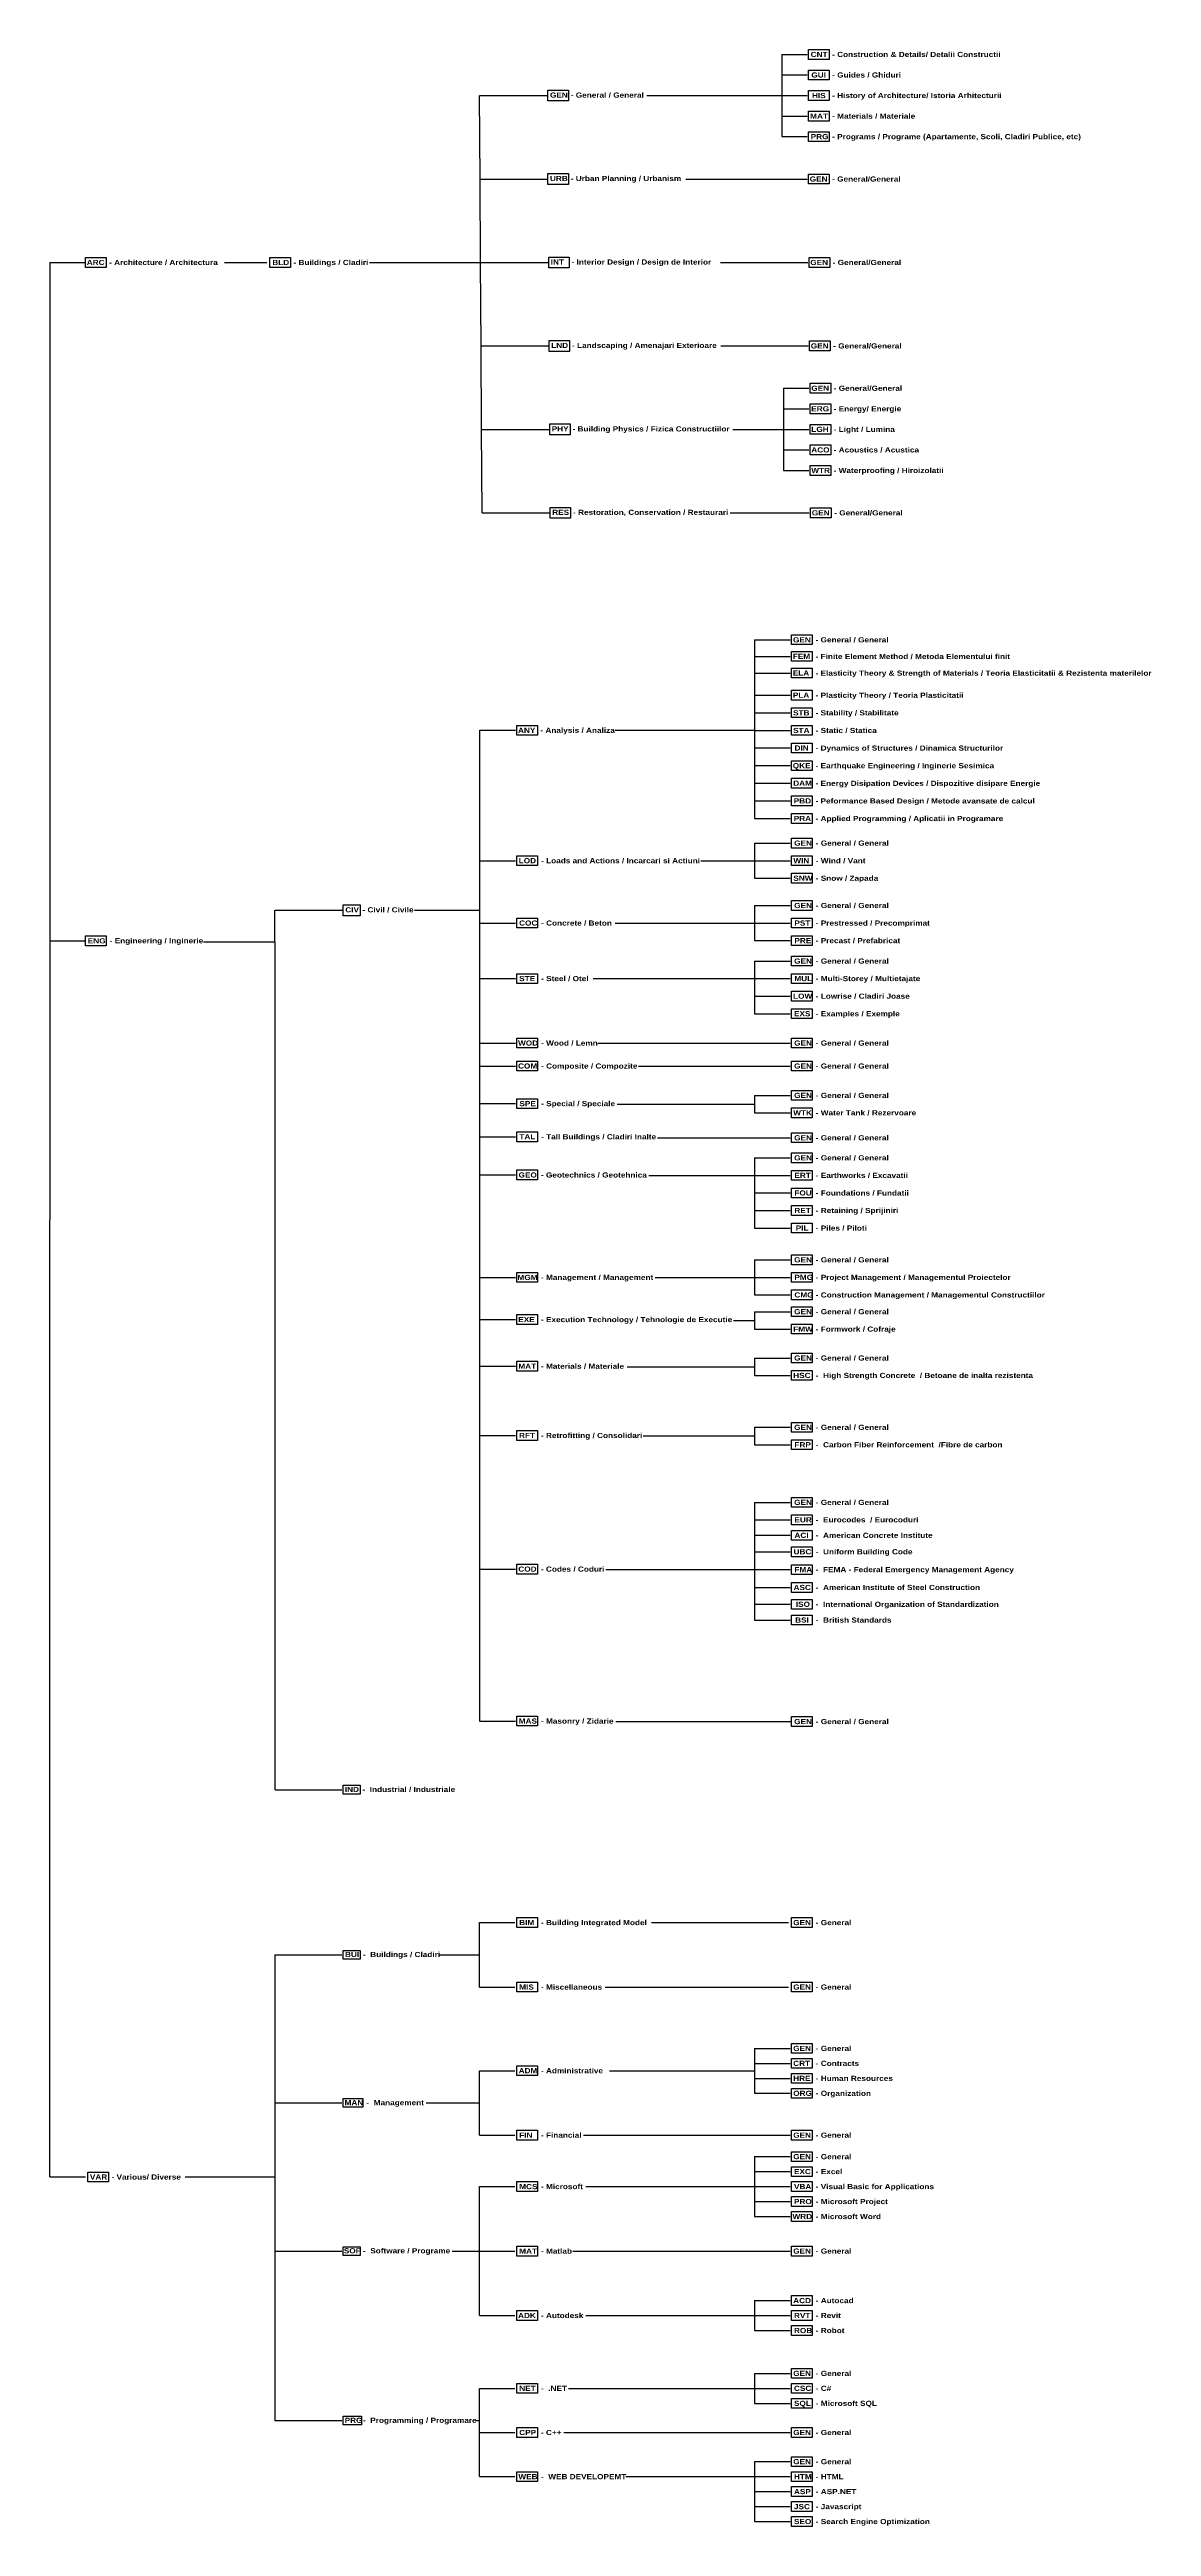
# Model space of a CAD drawing. Header units: metres. Extents: x 670 to 1407, y -2770 to -142.
# Drawn here: x 1193 to 1407.5, y -692 to -209.9 of the extents above; entities that cross this region are included whole.
import ezdxf

# ---------------------------------------------------------------- set-up
doc = ezdxf.new("R2010")
doc.units = ezdxf.units.M
doc.styles.add('Arial Black', font='ariblk.ttf')

msp = doc.modelspace()

# ---------------------------------------------------------------- linework, layer by layer
at = {"color": 8}
for p, q in [((1330.18, -324.76), (1337.12, -324.76)), ((1330.18, -324.76), (1330.18, -327.99)), ((1330.18, -327.99), (1337.12, -327.99)), ((1330.18, -327.99), (1330.18, -331.23)), ((1330.18, -331.23), (1337.12, -331.23)), ((1330.18, -331.23), (1330.18, -335.54)), ((1330.18, -335.54), (1337.12, -335.54)), ((1330.18, -335.54), (1330.18, -338.96)), ((1330.18, -338.95), (1330.18, -342.38)), ((1330.18, -338.96), (1337.12, -338.96)), ((1276.68, -342.38), (1276.68, -535.24)), ((1330.18, -342.39), (1337.12, -342.39)), ((1330.18, -342.39), (1330.18, -345.82)), ((1330.18, -345.82), (1337.12, -345.82)), ((1330.18, -345.82), (1330.18, -349.25)), ((1330.18, -349.25), (1337.12, -349.25)), ((1330.18, -349.25), (1330.18, -352.68)), ((1330.18, -352.68), (1330.18, -356.12)), ((1330.18, -352.68), (1337.12, -352.68)), ((1330.18, -356.12), (1337.12, -356.12)), ((1330.18, -356.12), (1330.18, -359.55)), ((1330.18, -359.55), (1337.12, -359.55)), ((1330.18, -364.34), (1330.18, -371.18)), ((1330.18, -376.48), (1330.18, -383.32)), ((1330.18, -387.3), (1330.18, -390.71)), ((1330.18, -390.71), (1330.18, -394.13)), ((1330.18, -394.13), (1330.18, -397.55)), ((1330.18, -413.45), (1330.18, -416.84)), ((1276.73, -428.92), (1283.68, -428.92)), ((1330.18, -425.6), (1330.18, -435.86)), ((1330.18, -429.02), (1330.18, -439.27)), ((1330.18, -445.45), (1330.18, -452.29)), ((1276.73, -448.87), (1283.68, -448.87)), ((1276.73, -457.09), (1283.68, -457.09)), ((1330.18, -455.55), (1330.18, -458.94)), ((1276.68, -466.17), (1283.68, -466.17)), ((1330.18, -464.57), (1330.18, -467.96)), ((1276.68, -479.65), (1283.68, -479.65)), ((1330.18, -478.06), (1330.18, -481.45)), ((1276.68, -505.66), (1283.68, -505.66)), ((1276.68, -535.24), (1283.68, -535.24))]:
    msp.add_line(p, q, dxfattribs=at)
for p, q in [((1337.37, -323.8), (1341.41, -323.8)), ((1337.37, -325.71), (1337.37, -323.8)), ((1341.41, -325.71), (1337.37, -325.71)), ((1337.37, -327.04), (1341.41, -327.04)), ((1337.37, -328.95), (1337.37, -327.04)), ((1341.41, -323.8), (1341.41, -325.71)), ((1341.41, -327.04), (1341.41, -328.95)), ((1341.41, -328.95), (1337.37, -328.95)), ((1337.37, -330.27), (1341.41, -330.27)), ((1337.37, -332.19), (1337.37, -330.27)), ((1341.41, -332.19), (1337.37, -332.19)), ((1341.41, -330.27), (1341.41, -332.19)), ((1337.37, -334.58), (1341.41, -334.58)), ((1337.37, -336.5), (1337.37, -334.58)), ((1341.41, -336.5), (1337.37, -336.5)), ((1341.41, -334.58), (1341.41, -336.5)), ((1337.37, -338), (1341.41, -338)), ((1337.37, -339.92), (1337.37, -338)), ((1341.41, -339.92), (1337.37, -339.92)), ((1337.37, -341.43), (1341.41, -341.43)), ((1337.37, -343.35), (1337.37, -341.43)), ((1341.41, -338), (1341.41, -339.92)), ((1341.41, -341.43), (1341.41, -343.35)), ((1341.41, -343.35), (1337.37, -343.35)), ((1337.37, -344.87), (1341.41, -344.87)), ((1337.37, -346.78), (1337.37, -344.87)), ((1341.41, -346.78), (1337.37, -346.78)), ((1341.41, -344.87), (1341.41, -346.78)), ((1337.37, -348.3), (1341.41, -348.3)), ((1337.37, -350.21), (1337.37, -348.3)), ((1341.41, -350.21), (1337.37, -350.21)), ((1337.37, -351.73), (1341.41, -351.73)), ((1337.37, -353.64), (1337.37, -351.73)), ((1341.41, -348.3), (1341.41, -350.21)), ((1341.41, -351.73), (1341.41, -353.64)), ((1341.41, -353.64), (1337.37, -353.64)), ((1337.37, -355.16), (1341.41, -355.16)), ((1337.37, -357.07), (1337.37, -355.16)), ((1341.41, -355.16), (1341.41, -357.07)), ((1341.41, -357.07), (1337.37, -357.07)), ((1337.37, -358.59), (1341.41, -358.59)), ((1337.37, -360.5), (1337.37, -358.59)), ((1341.41, -360.5), (1337.37, -360.5)), ((1341.41, -358.59), (1341.41, -360.5)), ((1283.93, -427.96), (1287.96, -427.96)), ((1283.93, -429.88), (1283.93, -427.96)), ((1287.96, -427.96), (1287.96, -429.88)), ((1287.96, -429.88), (1283.93, -429.88)), ((1283.93, -447.91), (1287.96, -447.91)), ((1283.93, -449.82), (1283.93, -447.91)), ((1287.96, -447.91), (1287.96, -449.82)), ((1287.96, -449.82), (1283.93, -449.82)), ((1283.93, -456.13), (1287.96, -456.13)), ((1283.93, -458.04), (1283.93, -456.13)), ((1287.96, -458.04), (1283.93, -458.04)), ((1287.96, -456.13), (1287.96, -458.04)), ((1283.93, -465.21), (1287.96, -465.21)), ((1283.93, -467.12), (1283.93, -465.21)), ((1287.96, -467.12), (1283.93, -467.12)), ((1287.96, -465.21), (1287.96, -467.12)), ((1283.93, -478.7), (1287.96, -478.7)), ((1283.93, -480.61), (1283.93, -478.7)), ((1287.96, -480.61), (1283.93, -480.61)), ((1287.96, -478.7), (1287.96, -480.61)), ((1283.93, -504.7), (1287.96, -504.7)), ((1283.93, -506.62), (1283.93, -504.7)), ((1287.96, -504.7), (1287.96, -506.62)), ((1287.96, -506.62), (1283.93, -506.62)), ((1283.93, -534.29), (1287.96, -534.29)), ((1283.93, -536.2), (1283.93, -534.29)), ((1287.96, -534.29), (1287.96, -536.2)), ((1287.96, -536.2), (1283.93, -536.2)), ((1283.93, -573.51), (1287.96, -573.51)), ((1283.93, -575.42), (1283.93, -573.51)), ((1287.96, -573.51), (1287.96, -575.42)), ((1287.96, -575.42), (1283.93, -575.42)), ((1283.93, -586.06), (1287.96, -586.06)), ((1283.93, -587.98), (1283.93, -586.06)), ((1287.96, -587.98), (1283.93, -587.98)), ((1287.96, -586.06), (1287.96, -587.98)), ((1283.93, -602.34), (1287.96, -602.34)), ((1283.93, -604.26), (1283.93, -602.34)), ((1287.96, -602.34), (1287.96, -604.26)), ((1287.96, -604.26), (1283.93, -604.26)), ((1283.93, -614.9), (1287.96, -614.9)), ((1283.93, -616.81), (1283.93, -614.9)), ((1287.96, -616.81), (1283.93, -616.81)), ((1287.96, -614.9), (1287.96, -616.81)), ((1283.93, -624.9), (1287.96, -624.9)), ((1283.93, -626.81), (1283.93, -624.9)), ((1287.96, -624.9), (1287.96, -626.81)), ((1287.96, -626.81), (1283.93, -626.81)), ((1283.93, -637.45), (1287.96, -637.45)), ((1283.93, -639.37), (1283.93, -637.45)), ((1287.96, -639.37), (1283.93, -639.37)), ((1287.96, -637.45), (1287.96, -639.37)), ((1283.93, -650.01), (1287.96, -650.01)), ((1283.93, -651.92), (1283.93, -650.01)), ((1287.96, -650.01), (1287.96, -651.92)), ((1287.96, -651.92), (1283.93, -651.92)), ((1283.93, -664.18), (1287.96, -664.18)), ((1283.93, -666.09), (1283.93, -664.18)), ((1287.96, -664.18), (1287.96, -666.09)), ((1287.96, -666.09), (1283.93, -666.09)), ((1283.93, -672.77), (1287.96, -672.77)), ((1283.93, -674.68), (1283.93, -672.77)), ((1287.96, -674.68), (1283.93, -674.68)), ((1287.96, -672.77), (1287.96, -674.68)), ((1283.93, -681.36), (1287.96, -681.36)), ((1283.93, -683.27), (1283.93, -681.36)), ((1287.96, -683.27), (1283.93, -683.27)), ((1287.96, -681.36), (1287.96, -683.27))]:
    msp.add_line(p, q)
for points in [[(1335.55, -210.82), (1340.46, -210.82)], [(1335.55, -210.82), (1335.55, -226.82)], [(1335.55, -214.82), (1340.46, -214.82)], [(1276.78, -235.07), (1276.68, -218.82)], [(1276.73, -218.82), (1289.99, -218.82)], [(1309.26, -218.82), (1335.55, -218.82)], [(1335.55, -218.82), (1340.46, -218.82)], [(1335.55, -222.82), (1340.46, -222.82)], [(1335.55, -226.82), (1340.46, -226.82)], [(1276.78, -235.07), (1289.99, -235.07)], [(1276.88, -251.31), (1276.78, -235.07)], [(1316.86, -235.07), (1340.46, -235.07)], [(1193.05, -251.31), (1193, -623.99)], [(1193.05, -251.31), (1199.99, -251.31)], [(1227.03, -251.31), (1235.27, -251.31)], [(1255.29, -251.31), (1276.88, -251.31)], [(1276.88, -251.31), (1290.14, -251.31)], [(1276.98, -267.56), (1276.88, -251.31)], [(1323.55, -251.31), (1340.56, -251.31)], [(1276.98, -267.56), (1290.24, -267.56)], [(1277.08, -283.8), (1276.98, -267.56)], [(1323.65, -267.56), (1340.66, -267.56)], [(1335.85, -275.8), (1335.85, -291.8)], [(1335.85, -275.8), (1340.76, -275.8)], [(1277.08, -283.8), (1290.34, -283.8)], [(1277.18, -300.05), (1277.08, -283.8)], [(1326.01, -283.8), (1335.85, -283.8)], [(1335.85, -279.8), (1340.76, -279.8)], [(1335.85, -283.8), (1340.76, -283.8)], [(1335.85, -287.8), (1340.76, -287.8)], [(1335.85, -291.8), (1340.76, -291.8)], [(1277.18, -300.05), (1290.44, -300.05)], [(1325.44, -300.05), (1340.86, -300.05)], [(1276.73, -342.38), (1283.68, -342.38)], [(1303.05, -342.38), (1330.18, -342.38)], [(1330.18, -364.34), (1337.12, -364.34)], [(1276.73, -367.76), (1283.68, -367.76)], [(1319.78, -367.76), (1330.18, -367.76)], [(1330.18, -367.76), (1337.12, -367.76)], [(1330.18, -371.18), (1337.12, -371.18)], [(1236.85, -383.56), (1236.85, -377.41)], [(1236.9, -377.41), (1250.16, -377.41)], [(1264.02, -377.41), (1276.68, -377.41)], [(1276.73, -379.9), (1283.68, -379.9)], [(1303.1, -379.9), (1330.18, -379.9)], [(1330.18, -376.48), (1337.12, -376.48)], [(1330.18, -379.9), (1337.12, -379.9)], [(1193.05, -383.36), (1199.99, -383.36)], [(1222.96, -383.56), (1236.85, -383.56)], [(1236.85, -383.56), (1236.85, -548.61)], [(1330.18, -383.32), (1337.12, -383.32)], [(1330.18, -387.3), (1337.12, -387.3)], [(1276.73, -390.71), (1283.68, -390.71)], [(1298.78, -390.71), (1330.18, -390.71)], [(1330.18, -390.71), (1337.12, -390.71)], [(1330.18, -394.13), (1337.12, -394.13)], [(1330.18, -397.55), (1337.12, -397.55)], [(1276.73, -403.26), (1283.68, -403.26)], [(1299.71, -403.26), (1337.12, -403.26)], [(1276.73, -407.73), (1283.68, -407.73)], [(1307.63, -407.73), (1337.12, -407.73)], [(1330.18, -413.45), (1337.12, -413.45)], [(1276.73, -415.04), (1283.68, -415.04)], [(1303.44, -415.14), (1330.18, -415.14)], [(1330.18, -416.84), (1337.12, -416.84)], [(1276.73, -421.5), (1283.68, -421.5)], [(1311.35, -421.7), (1337.12, -421.7)], [(1309.62, -429.02), (1330.18, -429.02)], [(1330.18, -425.6), (1337.12, -425.6)], [(1330.18, -429.02), (1337.12, -429.02)], [(1330.18, -432.44), (1337.12, -432.44)], [(1330.18, -435.86), (1337.12, -435.86)], [(1330.18, -439.27), (1337.12, -439.27)], [(1330.18, -445.45), (1337.12, -445.45)], [(1310.88, -448.87), (1330.18, -448.87)], [(1330.18, -448.87), (1337.12, -448.87)], [(1330.18, -452.29), (1337.12, -452.29)], [(1326.11, -457.24), (1330.18, -457.24)], [(1330.18, -455.55), (1337.12, -455.55)], [(1330.18, -458.94), (1337.12, -458.94)], [(1305.4, -466.26), (1330.18, -466.26)], [(1330.18, -464.57), (1337.12, -464.57)], [(1330.18, -467.96), (1337.12, -467.96)], [(1308.56, -479.75), (1330.18, -479.75)], [(1330.18, -478.06), (1337.12, -478.06)], [(1330.18, -481.45), (1337.12, -481.45)], [(1330.18, -492.67), (1337.12, -492.67)], [(1330.18, -492.67), (1330.18, -496.06)], [(1330.18, -496.06), (1337.12, -496.06)], [(1330.18, -496.06), (1330.18, -499.08)], [(1330.18, -499.08), (1337.12, -499.08)], [(1330.18, -499.08), (1330.18, -502.28)], [(1301.25, -505.76), (1330.18, -505.76)], [(1330.18, -502.28), (1337.12, -502.28)], [(1330.18, -502.28), (1330.18, -505.76)], [(1330.18, -505.76), (1337.12, -505.76)], [(1330.18, -505.76), (1330.18, -509.23)], [(1330.18, -509.23), (1337.12, -509.23)], [(1330.18, -509.23), (1330.18, -512.51)], [(1330.18, -512.51), (1337.12, -512.51)], [(1330.18, -512.51), (1330.18, -515.58)], [(1330.18, -515.58), (1337.12, -515.58)], [(1303.24, -535.34), (1337.37, -535.34)], [(1236.9, -548.61), (1249.91, -548.61)], [(1276.68, -574.47), (1283.57, -574.47)], [(1276.68, -587.02), (1276.68, -574.47)], [(1310.14, -574.47), (1336.83, -574.47)], [(1236.85, -580.74), (1249.91, -580.74)], [(1236.85, -580.74), (1236.85, -609.58)], [(1268.88, -580.74), (1276.68, -580.74)], [(1276.68, -587.02), (1283.57, -587.02)], [(1301.14, -587.02), (1336.83, -587.02)], [(1330.18, -598.96), (1337.12, -598.96)], [(1330.18, -598.96), (1330.18, -601.87)], [(1330.18, -601.87), (1337.12, -601.87)], [(1330.18, -601.87), (1330.18, -604.79)], [(1276.68, -603.3), (1283.57, -603.3)], [(1276.68, -615.85), (1276.68, -603.3)], [(1301.99, -603.3), (1330.18, -603.3)], [(1330.18, -604.79), (1337.12, -604.79)], [(1330.18, -604.79), (1330.18, -607.7)], [(1236.85, -609.58), (1236.85, -638.41)], [(1236.85, -609.58), (1249.91, -609.58)], [(1266.29, -609.58), (1276.68, -609.58)], [(1330.18, -607.7), (1337.12, -607.7)], [(1276.68, -615.85), (1283.57, -615.85)], [(1296.94, -615.85), (1330.18, -615.85)], [(1330.18, -615.85), (1337.12, -615.85)], [(1330.18, -620.03), (1330.18, -622.94)], [(1330.18, -620.03), (1337.12, -620.03)], [(1193.05, -623.99), (1199.99, -623.99)], [(1219.37, -623.99), (1236.85, -623.99)], [(1276.68, -625.86), (1283.57, -625.86)], [(1276.68, -638.41), (1276.68, -625.86)], [(1297.35, -625.86), (1330.18, -625.86)], [(1330.18, -622.94), (1337.12, -622.94)], [(1330.18, -622.94), (1330.18, -625.86)], [(1330.18, -625.86), (1337.12, -625.86)], [(1330.18, -625.86), (1330.18, -628.77)], [(1330.18, -628.77), (1337.12, -628.77)], [(1330.18, -628.77), (1330.18, -631.69)], [(1330.18, -631.69), (1337.12, -631.69)], [(1236.85, -638.41), (1249.91, -638.41)], [(1236.85, -638.41), (1236.85, -671.41)], [(1271.36, -638.41), (1276.68, -638.41)], [(1276.68, -638.41), (1283.57, -638.41)], [(1276.68, -650.96), (1276.68, -638.41)], [(1294.85, -638.41), (1330.18, -638.41)], [(1330.18, -638.41), (1337.12, -638.41)], [(1330.18, -648.05), (1337.12, -648.05)], [(1330.18, -648.05), (1330.18, -650.96)], [(1276.68, -650.96), (1283.57, -650.96)], [(1297.35, -650.96), (1330.18, -650.96)], [(1330.18, -650.96), (1337.12, -650.96)], [(1330.18, -650.96), (1330.18, -653.88)], [(1330.18, -653.88), (1337.12, -653.88)], [(1276.68, -665.13), (1283.57, -665.13)], [(1276.68, -673.73), (1276.68, -665.13)], [(1294.03, -665.13), (1330.18, -665.13)], [(1330.18, -662.22), (1337.12, -662.22)], [(1330.18, -662.22), (1330.18, -665.13)], [(1330.18, -665.13), (1337.12, -665.13)], [(1330.18, -665.13), (1330.18, -668.05)], [(1330.18, -668.05), (1337.12, -668.05)], [(1236.85, -671.41), (1249.91, -671.41)], [(1275.98, -671.41), (1276.68, -671.41)], [(1276.68, -673.73), (1283.57, -673.73)], [(1276.68, -682.32), (1276.68, -673.73)], [(1293.11, -673.73), (1337.12, -673.73)], [(1330.18, -679.4), (1337.12, -679.4)], [(1330.18, -679.4), (1330.18, -682.32)], [(1276.68, -682.32), (1283.57, -682.32)], [(1305.19, -682.32), (1330.18, -682.32)], [(1330.18, -682.32), (1337.12, -682.32)], [(1330.18, -682.32), (1330.18, -685.23)], [(1330.18, -685.23), (1337.12, -685.23)], [(1330.18, -685.23), (1330.18, -688.15)], [(1330.18, -688.15), (1337.12, -688.15)], [(1330.18, -688.15), (1330.18, -691.06)], [(1330.18, -691.06), (1337.12, -691.06)]]:
    msp.add_lwpolyline(points, dxfattribs=at)
for points in [[(1340.71, -209.87), (1344.74, -209.87), (1344.74, -211.78), (1340.71, -211.78)], [(1340.71, -213.87), (1344.74, -213.87), (1344.74, -215.78), (1340.71, -215.78)], [(1289.99, -217.77), (1293.97, -217.77), (1293.97, -219.88), (1289.99, -219.88)], [(1340.71, -217.87), (1344.74, -217.87), (1344.74, -219.78), (1340.71, -219.78)], [(1340.71, -221.87), (1344.74, -221.87), (1344.74, -223.78), (1340.71, -223.78)], [(1340.71, -225.87), (1344.74, -225.87), (1344.74, -227.78), (1340.71, -227.78)], [(1289.99, -234.01), (1293.97, -234.01), (1293.97, -236.13), (1289.99, -236.13)], [(1340.71, -234.11), (1344.74, -234.11), (1344.74, -236.02), (1340.71, -236.02)], [(1199.99, -250.36), (1204.03, -250.36), (1204.03, -252.27), (1199.99, -252.27)], [(1235.87, -250.36), (1239.91, -250.36), (1239.91, -252.27), (1235.87, -252.27)], [(1290.14, -250.25), (1294.12, -250.25), (1294.12, -252.37), (1290.14, -252.37)], [(1340.81, -250.36), (1344.84, -250.36), (1344.84, -252.27), (1340.81, -252.27)], [(1290.24, -266.5), (1294.22, -266.5), (1294.22, -268.62), (1290.24, -268.62)], [(1340.91, -266.6), (1344.94, -266.6), (1344.94, -268.51), (1340.91, -268.51)], [(1341.01, -274.84), (1345.04, -274.84), (1345.04, -276.76), (1341.01, -276.76)], [(1341.01, -278.84), (1345.04, -278.84), (1345.04, -280.76), (1341.01, -280.76)], [(1290.34, -282.74), (1294.32, -282.74), (1294.32, -284.86), (1290.34, -284.86)], [(1341.01, -282.84), (1345.04, -282.84), (1345.04, -284.76), (1341.01, -284.76)], [(1341.01, -286.84), (1345.04, -286.84), (1345.04, -288.76), (1341.01, -288.76)], [(1341.01, -290.84), (1345.04, -290.84), (1345.04, -292.76), (1341.01, -292.76)], [(1290.44, -298.99), (1294.42, -298.99), (1294.42, -301.1), (1290.44, -301.1)], [(1341.11, -299.09), (1345.14, -299.09), (1345.14, -301), (1341.11, -301)], [(1283.93, -341.42), (1287.96, -341.42), (1287.96, -343.34), (1283.93, -343.34)], [(1337.37, -363.38), (1341.41, -363.38), (1341.41, -365.3), (1337.37, -365.3)], [(1283.93, -366.8), (1287.96, -366.8), (1287.96, -368.72), (1283.93, -368.72)], [(1337.37, -366.8), (1341.41, -366.8), (1341.41, -368.72), (1337.37, -368.72)], [(1337.37, -370.22), (1341.41, -370.22), (1341.41, -372.13), (1337.37, -372.13)], [(1337.37, -375.53), (1341.41, -375.53), (1341.41, -377.44), (1337.37, -377.44)], [(1250.16, -376.35), (1253.44, -376.35), (1253.44, -378.47), (1250.16, -378.47)], [(1283.93, -378.95), (1287.96, -378.95), (1287.96, -380.86), (1283.93, -380.86)], [(1337.37, -378.95), (1341.41, -378.95), (1341.41, -380.86), (1337.37, -380.86)], [(1199.99, -382.4), (1204.03, -382.4), (1204.03, -384.31), (1199.99, -384.31)], [(1337.37, -382.36), (1341.41, -382.36), (1341.41, -384.28), (1337.37, -384.28)], [(1283.93, -389.76), (1287.96, -389.76), (1287.96, -391.67), (1283.93, -391.67)], [(1337.37, -386.34), (1341.41, -386.34), (1341.41, -388.25), (1337.37, -388.25)], [(1337.37, -389.76), (1341.41, -389.76), (1341.41, -391.67), (1337.37, -391.67)], [(1337.37, -393.18), (1341.41, -393.18), (1341.41, -395.09), (1337.37, -395.09)], [(1337.37, -396.59), (1341.41, -396.59), (1341.41, -398.51), (1337.37, -398.51)], [(1283.93, -402.31), (1287.96, -402.31), (1287.96, -404.22), (1283.93, -404.22)], [(1337.37, -402.31), (1341.41, -402.31), (1341.41, -404.22), (1337.37, -404.22)], [(1283.93, -406.77), (1287.96, -406.77), (1287.96, -408.68), (1283.93, -408.68)], [(1337.37, -406.77), (1341.41, -406.77), (1341.41, -408.68), (1337.37, -408.68)], [(1283.93, -414.09), (1287.96, -414.09), (1287.96, -416), (1283.93, -416)], [(1337.37, -412.49), (1341.41, -412.49), (1341.41, -414.4), (1337.37, -414.4)], [(1337.37, -415.88), (1341.41, -415.88), (1341.41, -417.79), (1337.37, -417.79)], [(1283.93, -420.55), (1287.96, -420.55), (1287.96, -422.46), (1283.93, -422.46)], [(1337.37, -420.74), (1341.41, -420.74), (1341.41, -422.65), (1337.37, -422.65)], [(1337.37, -424.64), (1341.41, -424.64), (1341.41, -426.56), (1337.37, -426.56)], [(1337.37, -428.06), (1341.41, -428.06), (1341.41, -429.98), (1337.37, -429.98)], [(1337.37, -431.48), (1341.41, -431.48), (1341.41, -433.39), (1337.37, -433.39)], [(1337.37, -434.9), (1341.41, -434.9), (1341.41, -436.81), (1337.37, -436.81)], [(1337.37, -438.32), (1341.41, -438.32), (1341.41, -440.23), (1337.37, -440.23)], [(1337.37, -444.49), (1341.41, -444.49), (1341.41, -446.41), (1337.37, -446.41)], [(1337.37, -447.91), (1341.41, -447.91), (1341.41, -449.82), (1337.37, -449.82)], [(1337.37, -451.33), (1341.41, -451.33), (1341.41, -453.24), (1337.37, -453.24)], [(1337.37, -454.59), (1341.41, -454.59), (1341.41, -456.5), (1337.37, -456.5)], [(1337.37, -457.98), (1341.41, -457.98), (1341.41, -459.89), (1337.37, -459.89)], [(1337.37, -463.61), (1341.41, -463.61), (1341.41, -465.52), (1337.37, -465.52)], [(1337.37, -467), (1341.41, -467), (1341.41, -468.91), (1337.37, -468.91)], [(1337.37, -477.1), (1341.41, -477.1), (1341.41, -479.01), (1337.37, -479.01)], [(1337.37, -480.49), (1341.41, -480.49), (1341.41, -482.4), (1337.37, -482.4)], [(1337.37, -491.72), (1341.41, -491.72), (1341.41, -493.63), (1337.37, -493.63)], [(1337.37, -495.11), (1341.41, -495.11), (1341.41, -497.02), (1337.37, -497.02)], [(1337.37, -498.12), (1341.41, -498.12), (1341.41, -500.03), (1337.37, -500.03)], [(1337.37, -501.32), (1341.41, -501.32), (1341.41, -503.24), (1337.37, -503.24)], [(1337.37, -504.8), (1341.41, -504.8), (1341.41, -506.71), (1337.37, -506.71)], [(1337.37, -508.28), (1341.41, -508.28), (1341.41, -510.19), (1337.37, -510.19)], [(1337.37, -511.56), (1341.41, -511.56), (1341.41, -513.47), (1337.37, -513.47)], [(1337.37, -514.63), (1341.41, -514.63), (1341.41, -516.54), (1337.37, -516.54)], [(1337.37, -534.38), (1341.41, -534.38), (1341.41, -536.3), (1337.37, -536.3)], [(1250.16, -547.75), (1253.44, -547.75), (1253.44, -549.46), (1250.16, -549.46)], [(1337.37, -573.51), (1341.41, -573.51), (1341.41, -575.42), (1337.37, -575.42)], [(1250.16, -579.89), (1253.44, -579.89), (1253.44, -581.59), (1250.16, -581.59)], [(1337.37, -586.06), (1341.41, -586.06), (1341.41, -587.98), (1337.37, -587.98)], [(1337.37, -598), (1341.41, -598), (1341.41, -599.91), (1337.37, -599.91)], [(1337.37, -600.91), (1341.41, -600.91), (1341.41, -602.83), (1337.37, -602.83)], [(1337.37, -603.83), (1341.41, -603.83), (1341.41, -605.74), (1337.37, -605.74)], [(1337.37, -606.74), (1341.41, -606.74), (1341.41, -608.66), (1337.37, -608.66)], [(1250.16, -608.72), (1253.96, -608.72), (1253.96, -610.43), (1250.16, -610.43)], [(1337.37, -614.9), (1341.41, -614.9), (1341.41, -616.81), (1337.37, -616.81)], [(1337.37, -619.07), (1341.41, -619.07), (1341.41, -620.99), (1337.37, -620.99)], [(1200.45, -623.04), (1204.49, -623.04), (1204.49, -624.95), (1200.45, -624.95)], [(1337.37, -621.99), (1341.41, -621.99), (1341.41, -623.9), (1337.37, -623.9)], [(1337.37, -624.9), (1341.41, -624.9), (1341.41, -626.81), (1337.37, -626.81)], [(1337.37, -627.81), (1341.41, -627.81), (1341.41, -629.73), (1337.37, -629.73)], [(1337.37, -630.73), (1341.41, -630.73), (1341.41, -632.64), (1337.37, -632.64)], [(1250.16, -637.56), (1253.44, -637.56), (1253.44, -639.26), (1250.16, -639.26)], [(1337.37, -637.45), (1341.41, -637.45), (1341.41, -639.37), (1337.37, -639.37)], [(1337.37, -647.09), (1341.41, -647.09), (1341.41, -649.01), (1337.37, -649.01)], [(1337.37, -650.01), (1341.41, -650.01), (1341.41, -651.92), (1337.37, -651.92)], [(1337.37, -652.92), (1341.41, -652.92), (1341.41, -654.83), (1337.37, -654.83)], [(1337.37, -661.26), (1341.41, -661.26), (1341.41, -663.18), (1337.37, -663.18)], [(1337.37, -664.18), (1341.41, -664.18), (1341.41, -666.09), (1337.37, -666.09)], [(1337.37, -667.09), (1341.41, -667.09), (1341.41, -669), (1337.37, -669)], [(1250.16, -670.56), (1253.69, -670.56), (1253.69, -672.26), (1250.16, -672.26)], [(1337.37, -672.77), (1341.41, -672.77), (1341.41, -674.68), (1337.37, -674.68)], [(1337.37, -678.45), (1341.41, -678.45), (1341.41, -680.36), (1337.37, -680.36)], [(1337.37, -681.36), (1341.41, -681.36), (1341.41, -683.27), (1337.37, -683.27)], [(1337.37, -684.27), (1341.41, -684.27), (1341.41, -686.19), (1337.37, -686.19)], [(1337.37, -687.19), (1341.41, -687.19), (1341.41, -689.1), (1337.37, -689.1)], [(1337.37, -690.1), (1341.41, -690.1), (1341.41, -692.02), (1337.37, -692.02)]]:
    msp.add_lwpolyline(points, close=True)

# ---------------------------------------------------------------- texts
at = {"style": 'Arial Black'}
for s, p in [('GEN', (1337.69, -325.27)), ('FEM', (1337.65, -328.49)), ('- General / General', (1342.09, -325.27)), ('- Finite Element Method / Metoda Elementului finit', (1342.09, -328.51)), ('ELA', (1337.65, -331.73)), ('- Elasticity Theory & Strength of Materials / Teoria Elasticitatii & Rezistenta materilelor', (1342.09, -331.75)), ('PLA', (1337.66, -336.04)), ('- Plasticity Theory / Teoria Plasticitatii', (1342.09, -336.06)), ('STB', (1337.71, -339.48)), ('STA', (1337.71, -342.91)), ('- Stability / Stabilitate', (1342.09, -339.48)), ('- Static / Statica', (1342.09, -342.91)), ('DIN', (1337.99, -346.32)), ('- Dynamics of Structures / Dinamica Structurilor', (1342.09, -346.34)), ('QKE', (1337.65, -349.77)), ('- Earthquake Engineering / Inginerie Sesimica', (1342.09, -349.77)), ('DAM', (1337.74, -353.18)), ('PBD', (1337.84, -356.62)), ('- Energy Disipation Devices / Dispozitive disipare Energie', (1342.09, -353.2)), ('- Peformance Based Design / Metode avansate de calcul', (1342.09, -356.63)), ('PRA', (1337.84, -360.05)), ('- Applied Programming / Aplicatii in Programare', (1342.09, -360.06)), ('GEO', (1284.28, -429.44)), ('- Geotechnics / Geotehnica', (1288.64, -429.44)), ('MGM', (1284.07, -449.39)), ('- Management / Management', (1288.64, -449.37)), ('EXE', (1284.22, -457.59)), ('- Execution Technology / Tehnologie de Executie', (1288.64, -457.59)), ('MAT', (1284.23, -466.67)), ('- Materials / Materiale', (1288.64, -466.67)), ('RFT', (1284.37, -480.15)), ('- Retrofitting / Consolidari', (1288.64, -480.15)), ('COD', (1284.23, -506.16)), ('- Codes / Coduri', (1288.64, -506.16)), ('MAS', (1284.31, -535.74)), ('- Masonry / Zidarie', (1288.64, -535.74)), ('BIM', (1284.41, -574.97)), ('- Building Integrated Model', (1288.64, -574.97)), ('MIS', (1284.41, -587.52)), ('- Miscellaneous ', (1288.64, -587.52)), ('ADM', (1284.3, -603.8)), ('- Administrative', (1288.64, -603.8)), ('FIN', (1284.41, -616.35)), ('- Financial ', (1288.64, -616.35)), ('MCS', (1284.41, -626.36)), ('- Microsoft ', (1288.64, -626.36)), ('MAT', (1284.41, -638.91)), ('- Matlab ', (1288.64, -638.91)), ('ADK', (1284.18, -651.46)), ('- Autodesk', (1288.64, -651.46)), ('NET', (1284.41, -665.63)), ('-  .NET ', (1288.64, -665.63)), ('CPP', (1284.41, -674.23)), ('- C++ ', (1288.64, -674.23)), ('WEB', (1284.24, -682.82)), ('-  WEB DEVELOPEMT', (1288.64, -682.82))]:
    msp.add_text(s, height=1, dxfattribs=at).set_placement(p)
at = {"char_height": 1, "attachment_point": 1, "style": 'Arial Black'}
for s, width, heights, insert in [('CNT ', 3.7953, [0], (1341.13, -210.32)), ('- Construction & Details/ Detalii Constructii', 43.3922, [0], (1345.31, -210.32)), ('GUI ', 3.7953, [0], (1341.26, -214.32)), ('- Guides / Ghiduri', 27.2427, [0], (1345.31, -214.32)), ('GEN  ', 3.2278, [0], (1290.39, -218.23)), ('- General / General', 39.803, [0], (1294.44, -218.23)), ('HIS ', 3.7953, [0], (1341.39, -218.32)), ('- History of Architecture/ Istoria Arhitecturii', 35.9705, [0], (1345.31, -218.32)), ('MAT ', 3.7953, [0], (1341.04, -222.32)), ('PRG ', 3.7953, [0], (1341.13, -226.32)), ('- Materials / Materiale', 27.2427, [0], (1345.31, -222.32)), ('- Programs / Programe (Apartamente, Scoli, Cladiri Publice, etc)', 54.4357, [0], (1345.31, -226.32)), ('URB  ', 3.2278, [0], (1290.39, -234.47)), ('- Urban Planning / Urbanism', 39.803, [0], (1294.44, -234.47)), ('GEN ', 27.2427, [0], (1340.95, -234.57)), ('- General/General', 16.0169, [0], (1345.31, -234.57)), ('INT  ', 3.2278, [0], (1290.54, -250.72)), ('- Interior Design / Design de Interior', 39.803, [0], (1294.59, -250.72)), ('ARC ', 27.2427, [0], (1200.24, -250.81)), ('- Architecture / Architectura', 27.2427, [0], (1204.6, -250.81)), ('BLD ', 3.7953, [0], (1236.35, -250.81)), ('- Buildings / Cladiri', 27.2427, [0], (1240.48, -250.81)), ('GEN ', 27.2427, [0], (1341.05, -250.81)), ('- General/General', 15.0599, [0], (1345.41, -250.81)), ('LND  ', 3.2278, [0], (1290.64, -266.96)), ('- Landscaping / Amenajari Exterioare', 39.803, [0], (1294.69, -266.96)), ('GEN ', 27.2427, [0], (1341.15, -267.06)), ('- General/General', 14.5287, [0], (1345.51, -267.06)), ('GEN ', 27.2427, [0], (1341.25, -275.3)), ('ERG ', 27.2427, [0], (1341.25, -279.3)), ('- General/General', 15.0721, [0], (1345.61, -275.3)), ('- Energy/ Energie', 14.766, [0], (1345.61, -279.3)), ('PHY  ', 3.2278, [0], (1290.74, -283.21)), ('- Building Physics / Fizica Constructiilor', 39.803, [0], (1294.79, -283.21)), ('LGH ', 27.2427, [0], (1341.25, -283.3)), ('- Light / Lumina', 13.4879, [0], (1345.61, -283.3)), ('ACO ', 27.2427, [0], (1341.25, -287.3)), ('- Acoustics / Acustica', 18.3445, [0], (1345.61, -287.3)), ('WTR ', 27.2427, [0], (1341.25, -291.3)), ('- Waterproofing / Hiroizolatii', 22.9229, [0], (1345.61, -291.3)), ('RES  ', 3.2278, [0], (1290.84, -299.45)), ('- Restoration, Conservation / Restaurari', 39.803, [0], (1294.89, -299.45)), ('GEN ', 27.2427, [0], (1341.35, -299.55)), ('- General/General', 43.3922, [0], (1345.71, -299.55)), ('ANY ', 27.2427, [0], (1284.17, -341.88)), ('- Analysis / Analiza', 27.2427, [0], (1288.53, -341.88)), ('GEN ', 27.2427, [0], (1337.91, -363.84)), ('- General / General', 43.4067, [0], (1342.12, -363.84)), ('LOD ', 27.2427, [0], (1284.31, -367.26)), ('- Loads and Actions / Incarcari si Actiuni', 31.0857, [0], (1288.67, -367.26)), ('WIN ', 27.2427, [0], (1337.76, -367.26)), ('SNW ', 27.2427, [0], (1337.76, -370.68)), ('- Wind / Vant', 43.4067, [0], (1342.12, -367.26)), ('- Snow / Zapada', 43.4067, [0], (1342.12, -370.68)), ('GEN ', 27.2427, [0], (1337.91, -375.98)), ('- General / General', 43.4067, [0], (1342.12, -375.98)), ('CIV  ', 39.803, [0], (1250.56, -376.82)), ('- Civil / Civile', 39.803, [0], (1253.9, -376.82)), ('COC', 27.2427, [0], (1284.39, -379.4)), ('- Concrete / Beton', 27.2427, [0], (1288.67, -379.4)), ('PST ', 27.2427, [0], (1337.96, -379.4)), ('- Prestressed / Precomprimat', 43.4067, [0], (1342.12, -379.4)), ('ENG ', 27.2427, [0], (1200.43, -382.86)), ('- Engineering / Inginerie', 39.7676, [0], (1204.7, -382.84)), ('PRE', 27.2427, [0], (1337.96, -382.82)), ('- Precast / Prefabricat', 43.4067, [0], (1342.12, -382.82)), ('STE ', 27.2427, [0], (1284.39, -390.21)), ('- Steel / Otel', 27.2427, [0], (1288.67, -390.21)), ('GEN ', 27.2427, [0], (1337.91, -386.8)), ('MUL ', 3.4486, [0], (1337.96, -390.21)), ('- General / General', 43.4067, [0], (1342.12, -386.8)), ('- Multi-Storey / Multietajate', 43.4067, [0], (1342.12, -390.21)), ('LOW', 3.7758, [0], (1337.71, -393.63)), ('- Lowrise / Cladiri Joase', 43.4067, [0], (1342.12, -393.63)), ('EXS', 3.7758, [0], (1337.88, -397.05)), ('- Examples / Exemple', 43.4067, [0], (1342.12, -397.05)), ('WOD ', 27.2427, [0], (1284.18, -402.76)), ('- Wood / Lemn', 27.2427, [0], (1288.67, -402.76)), ('GEN ', 27.2427, [0], (1337.91, -402.76)), ('- General / General', 43.4067, [0], (1342.12, -402.76)), ('COM ', 27.2427, [0], (1284.18, -407.23)), ('- Composite / Compozite', 27.2427, [0], (1288.67, -407.23)), ('GEN ', 27.2427, [0], (1337.91, -407.23)), ('- General / General', 43.4067, [0], (1342.12, -407.23)), ('SPE ', 27.2427, [0], (1284.44, -414.55)), ('- Special / Speciale', 27.2427, [0], (1288.67, -414.55)), ('GEN ', 27.2427, [0], (1337.91, -412.95)), ('- General / General', 43.4067, [0], (1342.12, -412.95)), ('WTK', 27.2427, [0], (1337.74, -416.34)), ('- Water Tank / Rezervoare', 43.4067, [0], (1342.12, -416.34)), ('TAL ', 3.7873, [0], (1284.44, -421)), ('- Tall Buildings / Cladiri Inalte', 27.2427, [0], (1288.67, -421)), ('GEN ', 27.2427, [0], (1337.91, -421.2)), ('- General / General', 43.4067, [0], (1342.12, -421.2)), ('GEN ', 27.2427, [0], (1337.91, -425.1)), ('ERT ', 27.2427, [0], (1337.96, -428.52)), ('- General / General', 43.4067, [0], (1342.12, -425.1)), ('- Earthworks / Excavatii', 43.4067, [0], (1342.12, -428.52)), ('FOU', 27.2427, [0], (1337.96, -431.94)), ('- Foundations / Fundatii', 43.4067, [0], (1342.12, -431.94)), ('RET', 27.2427, [0], (1337.96, -435.36)), ('- Retaining / Sprijiniri', 43.4067, [0], (1342.12, -435.36)), ('- Piles / Piloti', 43.4067, [0], (1342.12, -438.77)), ('PIL', 3.4486, [0], (1338.23, -438.77)), ('GEN ', 27.2427, [0], (1337.91, -444.95)), ('PMG ', 27.2427, [0], (1337.96, -448.37)), ('- General / General', 43.4067, [0], (1342.12, -444.95)), ('- Project Management / Managementul Proiectelor', 43.4067, [0], (1342.12, -448.37)), ('CMG', 27.2427, [0], (1337.96, -451.79)), ('- Construction Management / Managementul Constructiilor', 56.8598, [0], (1342.12, -451.79)), ('GEN ', 27.2427, [0], (1337.91, -455.05)), ('- General / General', 43.4067, [0], (1342.12, -455.05)), ('FMW', 27.2427, [0], (1337.74, -458.44)), ('- Formwork / Cofraje', 43.4067, [0], (1342.12, -458.44)), ('HSC', 27.2427, [0], (1337.74, -467.46)), ('GEN ', 27.2427, [0], (1337.91, -464.07)), ('- General / General', 43.4067, [0], (1342.12, -464.07)), ('-  High Strength Concrete  / Betoane de inalta rezistenta', 43.4067, [0], (1342.12, -467.46)), ('GEN ', 27.2427, [0], (1337.91, -477.56)), ('FRP', 27.2427, [0], (1337.97, -480.95)), ('- General / General', 43.4067, [0], (1342.12, -477.56)), ('-  Carbon Fiber Reinforcement  /Fibre de carbon', 43.4067, [0], (1342.12, -480.95)), ('GEN ', 3.8799, [0], (1337.91, -492.17)), ('EUR', 3.6952, [0], (1337.97, -495.56)), ('- General / General', 43.4067, [0], (1342.12, -492.17)), ('-  Eurocodes  / Eurocoduri', 43.4067, [1.03], (1342.12, -495.56)), ('ACI', 3.6494, [0], (1337.97, -498.58)), ('-  American Concrete Institute', 43.4067, [1.03], (1342.12, -498.58)), ('UBC', 3.714, [0], (1337.8, -501.78)), ('FMA', 3.8491, [0], (1337.97, -505.26)), ('-  Uniform Building Code', 43.4067, [1.03], (1342.12, -501.78)), ('-  FEMA - Federal Emergency Management Agency', 43.4067, [1.03], (1342.12, -505.26)), ('ASC', 3.8321, [0], (1337.8, -508.73)), ('-  American Institute of Steel Construction', 43.4067, [1.03], (1342.12, -508.73)), ('BSI', 2.8794, [0], (1338.11, -515.08)), ('ISO', 3.985, [0], (1338.24, -512.01)), ('-  International Organization of Standardization', 43.4067, [1.03], (1342.12, -512.01)), ('-  British Standards', 43.4067, [1.03], (1342.12, -515.08)), ('GEN ', 27.2427, [0], (1337.91, -534.84)), ('- General / General', 43.4067, [0], (1342.12, -534.84)), ('IND  ', 1, [0], (1250.47, -548.05)), ('-  Industrial / Industriale', 19.0151, [0], (1253.9, -548.05)), ('GEN ', 3.8799, [0], (1337.73, -573.97)), ('- General ', 43.4067, [0], (1342.12, -573.97)), ('BUI  ', 39.7676, [0], (1250.5, -580.18)), ('-  Buildings / Cladiri', 39.7676, [0], (1254, -580.18)), ('GEN ', 3.8799, [0], (1337.73, -586.52)), ('- General ', 43.4067, [0], (1342.12, -586.52)), ('GEN ', 3.8799, [0], (1337.73, -598.46)), ('CRT ', 3.8799, [0], (1337.73, -601.37)), ('- General ', 43.4067, [0], (1342.12, -598.46)), ('- Contracts', 43.4067, [0], (1342.12, -601.37)), ('ORG', 3.8799, [0], (1337.73, -607.2)), ('HRE', 3.8799, [0], (1337.73, -604.29)), ('- Human Resources', 43.4067, [0], (1342.12, -604.29)), ('- Organization', 43.4067, [0], (1342.12, -607.2)), ('MAN  ', 3.2233, [0], (1250.42, -609.02)), ('-  Management', 12.7157, [0], (1254.67, -609.02)), ('GEN ', 3.8799, [0], (1337.73, -615.35)), ('- General ', 43.4067, [0], (1342.12, -615.35)), ('GEN ', 3.8799, [0], (1337.73, -619.53)), ('- General ', 43.4067, [0], (1342.12, -619.53)), ('VAR', 3.7953, [0], (1200.85, -623.49)), ('- Various/ Diverse', 27.2427, [0], (1205.06, -623.49)), ('VBA ', 3.8799, [0], (1337.88, -625.36)), ('EXC ', 3.8799, [0], (1337.88, -622.44)), ('- Excel', 15.2674, [0], (1342.12, -622.44)), ('- Visual Basic for Applications', 23.4564, [0], (1342.12, -625.36)), ('WRD ', 3.8799, [0], (1337.59, -631.19)), ('PRO ', 3.8799, [0], (1337.88, -628.27)), ('- Microsoft Project', 23.4564, [0], (1342.12, -628.27)), ('- Microsoft Word', 15.0081, [0], (1342.12, -631.19)), ('SOF  ', 3.2233, [0], (1250.27, -637.85)), ('-  Software / Programe', 39.7676, [0], (1254, -637.85)), ('GEN ', 3.8799, [0], (1337.73, -637.91)), ('- General ', 43.4067, [0], (1342.12, -637.91)), ('ACD ', 3.8799, [0], (1337.73, -647.55)), ('RVT ', 3.8799, [0], (1337.88, -650.46)), ('- Autocad', 43.4067, [0], (1342.12, -647.55)), ('- Revit', 15.2674, [0], (1342.12, -650.46)), ('ROB ', 3.8799, [0], (1337.88, -653.38)), ('- Robot', 23.4564, [0], (1342.12, -653.38)), ('GEN ', 3.8799, [0], (1337.73, -661.72)), ('CSC ', 3.8799, [0], (1337.88, -664.63)), ('- General ', 43.4067, [0], (1342.12, -661.72)), ('- C#', 15.2674, [0], (1342.12, -664.63)), ('SQL ', 3.8799, [0], (1337.88, -667.55)), ('- Microsoft SQL', 23.4564, [0], (1342.12, -667.55)), ('PRG  ', 3.2233, [0], (1250.43, -670.85)), ('-  Programming / Programare', 39.7676, [0], (1254, -670.85)), ('GEN ', 3.8799, [0], (1337.73, -673.23)), ('- General ', 43.4067, [0], (1342.12, -673.23)), ('GEN ', 3.8799, [0], (1337.73, -678.9)), ('- General ', 43.4067, [0], (1342.12, -678.9)), ('HTM ', 3.8799, [0], (1337.88, -681.82)), ('- HTML', 15.2674, [0], (1342.12, -681.82)), ('JSC ', 3.8799, [0], (1337.88, -687.65)), ('ASP ', 3.8799, [0], (1337.88, -684.73)), ('- ASP.NET', 23.4564, [0], (1342.12, -684.73)), ('- Javascript', 23.4564, [0], (1342.12, -687.65)), ('SEO', 3.8799, [0], (1337.88, -690.56)), ('- Search Engine Optimization', 23.4564, [0], (1342.12, -690.56))]:
    msp.add_mtext_dynamic_manual_height_columns(s, width=width, gutter_width=1, heights=heights, dxfattribs=dict(at, insert=insert))

doc.saveas('drawing.dxf')
